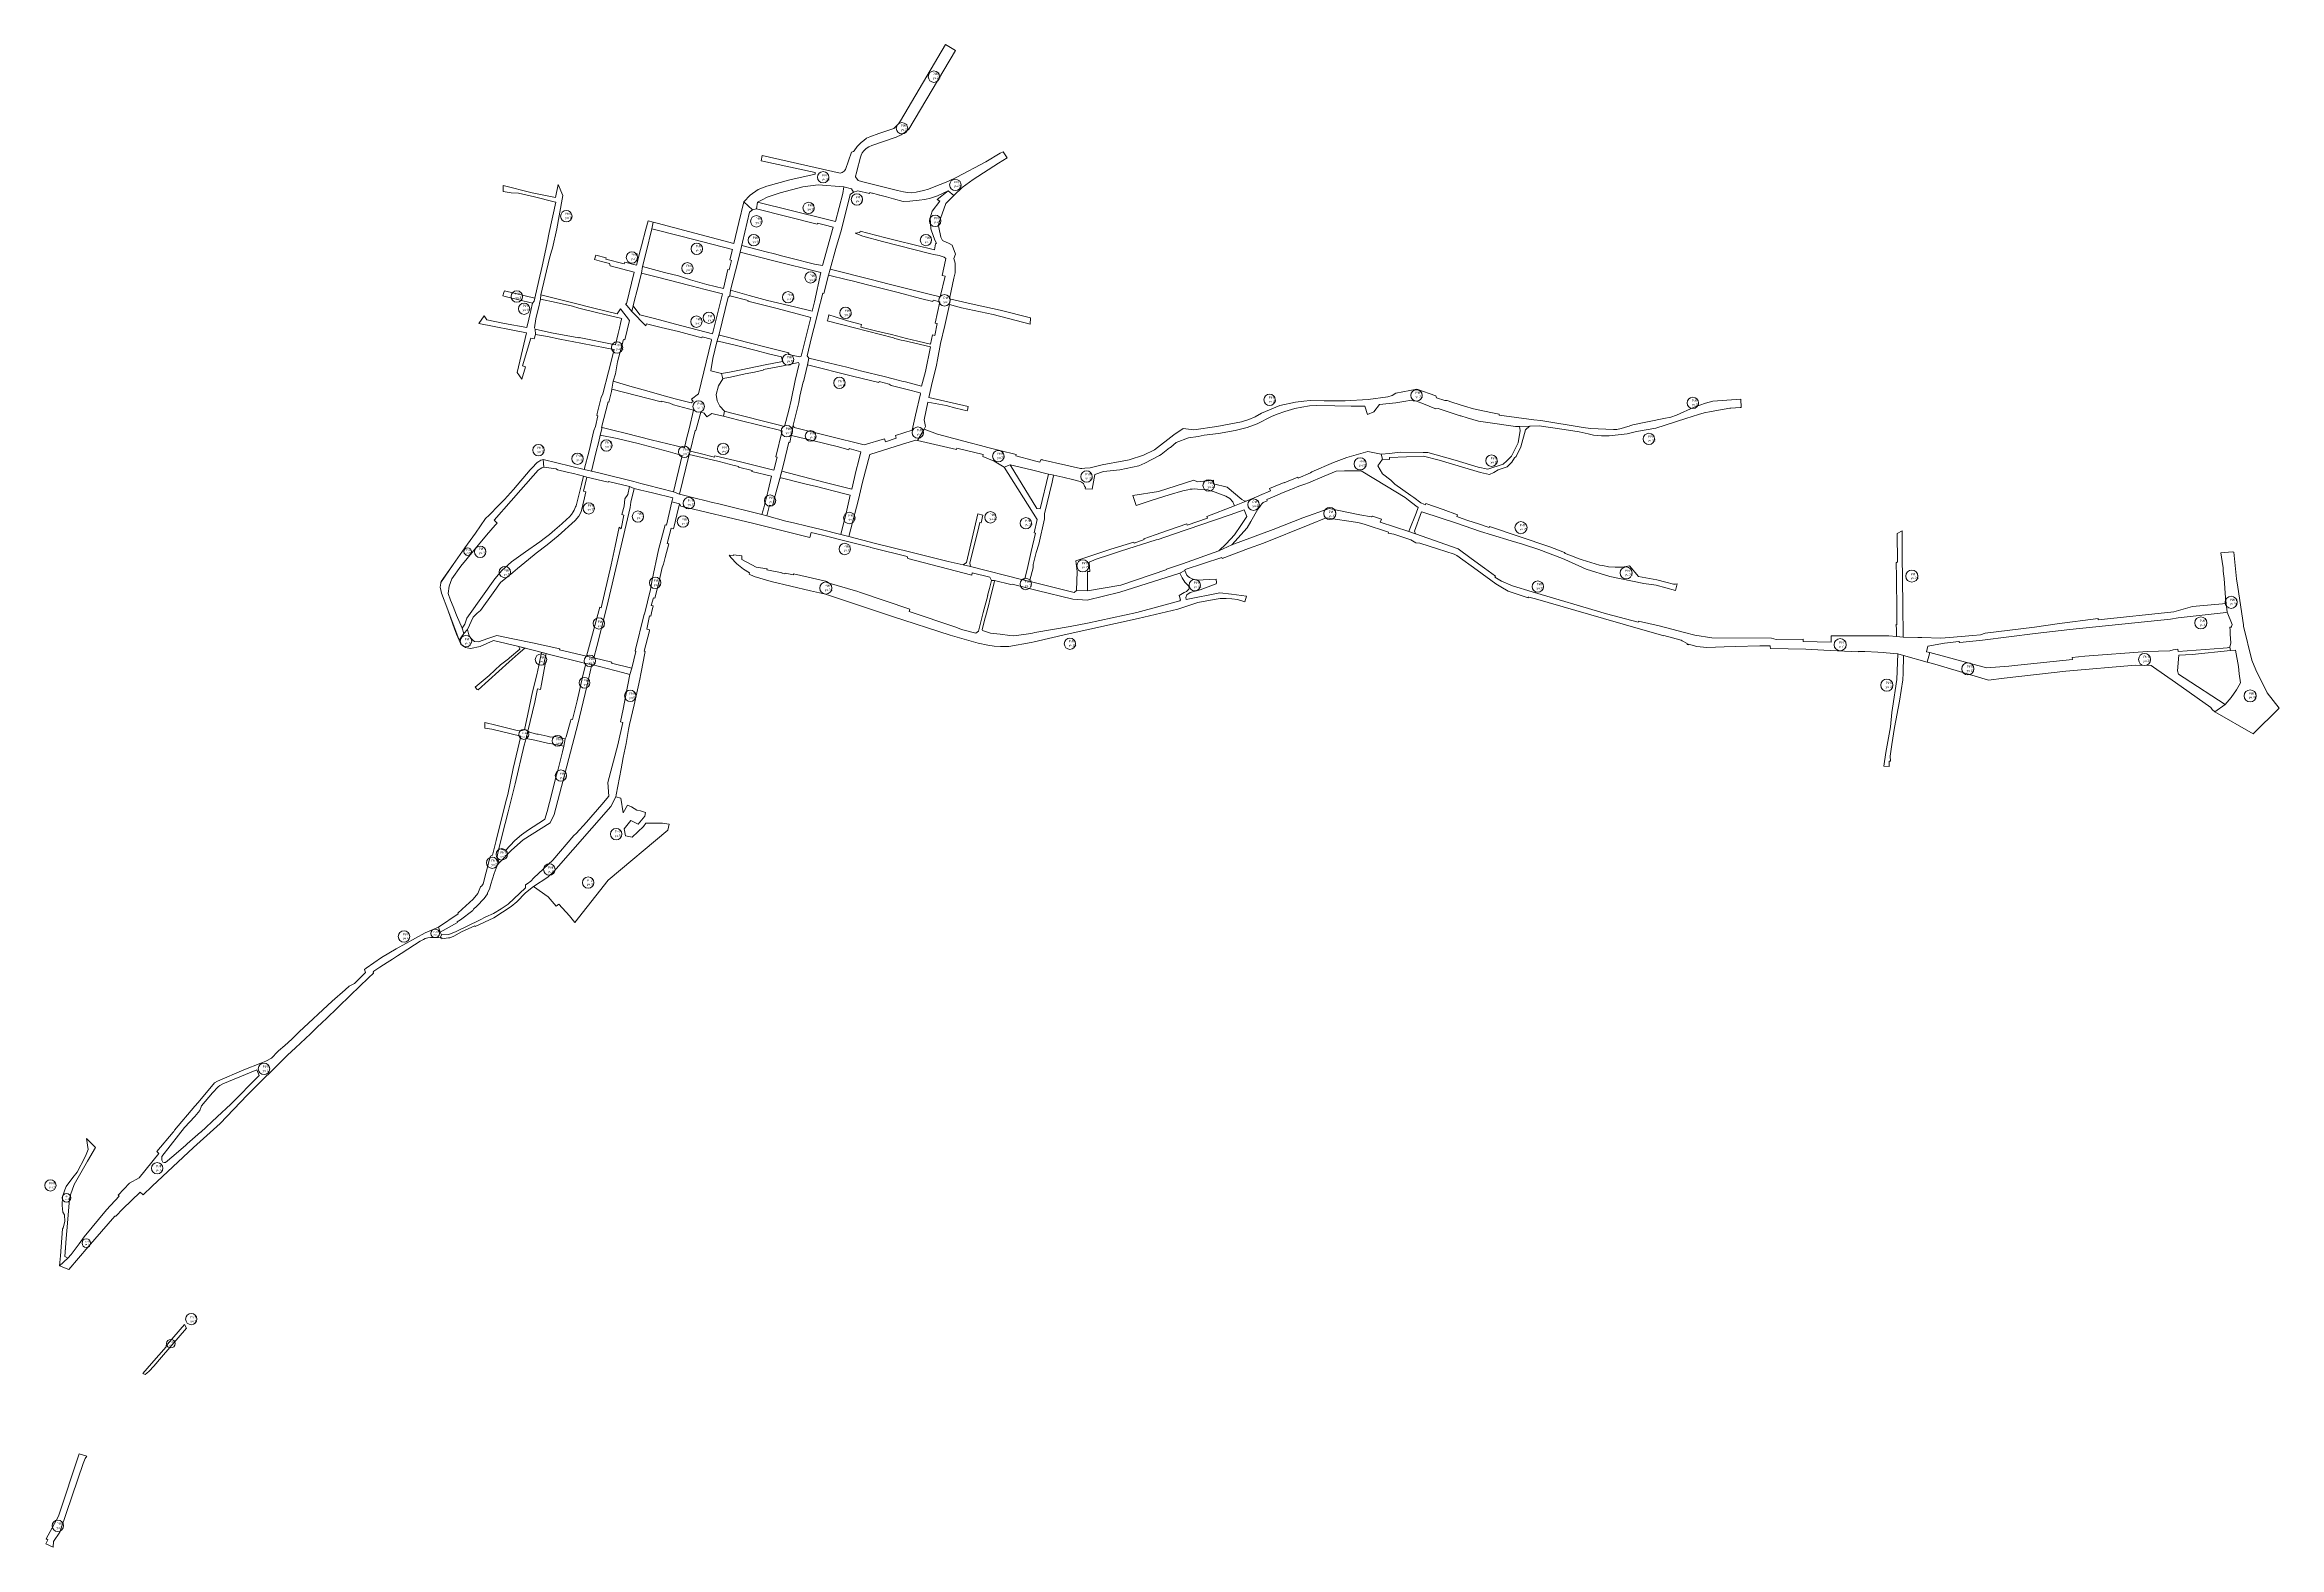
# Model space of a CAD drawing. Extents: x 1393021 to 1399299, y 356820 to 361044.
import ezdxf

# ---------------------------------------------------------------- set-up
doc = ezdxf.new("R2010")
doc.units = 0
doc.header["$MEASUREMENT"] = 0
doc.layers.add('РИП', color=42, linetype='Continuous')
doc.styles.get("Standard").update_dxf_attribs({"font": 'simplex.shx'})

msp = doc.modelspace()

# ---------------------------------------------------------------- linework, layer by layer
at = {"layer": 'РИП', "lineweight": 20}
for points in [[(1395724.8, 360726.3), (1395713.8, 360743.2), (1395705.3, 360739.2), (1395665, 360714.7), (1395583.8, 360671.5), (1395558.4, 360659.6), (1395536.9, 360650.9), (1395520.3, 360644.3), (1395503.7, 360638.4), (1395490.2, 360634.4), (1395469.8, 360630), (1395457, 360627.9), (1395444.8, 360628.9), (1395434.2, 360630.6), (1395416.7, 360634.5), (1395402.3, 360637.7), (1395383.4, 360642.6), (1395316.3, 360660), (1395307, 360662.8), (1395298.9, 360672.8), (1395299.4, 360674.6), (1395301.5, 360683.5), (1395302.8, 360688.9), (1395313.2, 360728.1), (1395315, 360733.1), (1395318.1, 360739.9), (1395322.2, 360745.4), (1395329.4, 360752.5), (1395336.4, 360756.7), (1395345.3, 360760.7), (1395412.9, 360784), (1395427.1, 360791), (1395439, 360798.3), (1395448.5, 360807.1), (1395579.7, 361028.1), (1395552, 361044.2), (1395425.5, 360830), (1395419.6, 360821.8), (1395407.2, 360808.8), (1395364.7, 360794.2), (1395339.8, 360785.2), (1395329.9, 360780.9), (1395322.9, 360775.1), (1395315.1, 360769.1), (1395303.8, 360758), (1395295.1, 360745.5), (1395293.3, 360744.1), (1395287.5, 360742.4), (1395270.9, 360693.7), (1395266.8, 360688.5), (1395261.9, 360684.7), (1395255.7, 360682.8), (1395037.3, 360732.6), (1395033.9, 360717.2), (1395185.3, 360685), (1395185.5, 360680), (1395114.4, 360664.4), (1395049.9, 360646.5), (1395025.3, 360637.5), (1395003.3, 360621.1), (1394984.9, 360602.1), (1395010.1, 360580), (1395020.7, 360582.4), (1395024.2, 360601.6), (1395036.6, 360608.3), (1395051.1, 360615.2), (1395087.6, 360627.6), (1395151.1, 360644.8), (1395193.9, 360650.5), (1395266.5, 360644.4), (1395287.8, 360638.6), (1395293.1, 360630), (1395305.6, 360632.9), (1395338.7, 360625.7), (1395339.5, 360628.4), (1395345.2, 360626.8), (1395347.2, 360626.3), (1395361.3, 360623.4), (1395366.7, 360620.8), (1395367, 360621.4), (1395386, 360616), (1395405.4, 360611), (1395433.1, 360603.3), (1395451.7, 360604.1), (1395477.6, 360606.8), (1395494.1, 360609.2), (1395509.8, 360612.4), (1395529, 360619.2), (1395559.4, 360632.9), (1395575.4, 360620.4), (1395598.3, 360643.1), (1395629.4, 360664.8), (1395700.7, 360710.9), (1395724.8, 360726.3)], [(1394399.7, 360229.8), (1394399.1, 360244), (1394396.8, 360248.1), (1394400.8, 360273.2), (1394408.4, 360304.7), (1394410, 360311.3), (1394411, 360316.5), (1394413.8, 360329.2), (1394415.5, 360341.2), (1394439.5, 360444.1), (1394445.4, 360463.6), (1394448, 360472.4), (1394459.7, 360526.2), (1394475, 360610.3), (1394477.2, 360620.1), (1394463.8, 360651.4), (1394456.2, 360614.4), (1394390.8, 360627.9), (1394309.6, 360648.5), (1394309.6, 360631.7), (1394331.7, 360627.7), (1394351.9, 360626.5), (1394397, 360616.1), (1394452.1, 360602.4), (1394457.2, 360601.1), (1394438.8, 360515.8), (1394433.1, 360487.6), (1394429.2, 360469.3), (1394418.5, 360421.9), (1394409.4, 360380.8), (1394398.4, 360331.8), (1394396.4, 360322.7), (1394392.1, 360318), (1394387.2, 360297.4), (1394381.5, 360273), (1394375.6, 360249.1), (1394313.1, 360260.8), (1394263.2, 360270.8), (1394255.4, 360281.8), (1394241.3, 360260.4), (1394374.9, 360234.5), (1394348.4, 360122.9), (1394361.3, 360104.3), (1394372, 360138.2), (1394363.8, 360141.1), (1394387.2, 360219.3), (1394395.9, 360216.9), (1394399.7, 360229.8)], [(1394804.4, 359780.3), (1394831.9, 359891.7), (1394834.4, 359901.9), (1394848.9, 359960), (1394850.6, 359959.7), (1394864.7, 360010.7), (1394873.5, 360008.4), (1394881, 359997.8), (1394895.5, 360007.8), (1394906.9, 360005), (1394927.8, 359999.9), (1394931.5, 360013.8), (1394918, 360027.7), (1394910, 360043), (1394907.8, 360060.9), (1394913.8, 360084.9), (1394926, 360105.3), (1394922.8, 360120.2), (1394893, 360127.1), (1394898.4, 360161.7), (1394909.8, 360208.6), (1394915.9, 360230.7), (1394941.3, 360334.7), (1394946.3, 360337.8), (1394948.3, 360354.3), (1394969.5, 360437.2), (1394975.2, 360460.9), (1395001.5, 360573.5), (1395010.1, 360580), (1394984.9, 360602.1), (1394971.4, 360544.6), (1394957, 360485.3), (1394741.6, 360542.1), (1394730.4, 360545.1), (1394727.2, 360526.2), (1394812.5, 360504.9), (1394953.1, 360468.1), (1394945.6, 360438.9), (1394950.3, 360437.7), (1394943.9, 360411.4), (1394940.7, 360412.2), (1394928.2, 360358.6), (1394881.6, 360370.4), (1394835.9, 360383.5), (1394801.5, 360394), (1394762.7, 360404), (1394700.6, 360420.4), (1394697.9, 360402.3), (1394742.4, 360391), (1394833.7, 360367.1), (1394862.5, 360359.5), (1394868.9, 360357.8), (1394925.5, 360343.8), (1394897.2, 360231.3), (1394793.6, 360258.6), (1394734.3, 360274.4), (1394693.5, 360284.5), (1394674.2, 360310.2), (1394671, 360294.5), (1394709.8, 360253.4), (1394711.7, 360259.1), (1394752.7, 360249.5), (1394801.4, 360238.2), (1394867.4, 360220.1), (1394868.2, 360223.1), (1394893.4, 360216.4), (1394894.8, 360213.7), (1394857.6, 360062.7), (1394838.8, 360048), (1394843.4, 360041.5), (1394837.1, 360037.8), (1394792.2, 360048.5), (1394748.1, 360061), (1394712.6, 360071), (1394671.8, 360082), (1394618.6, 360098.3), (1394614.4, 360076.1), (1394752.7, 360040.4), (1394753.2, 360042.5), (1394777.7, 360036.4), (1394788, 360031.3), (1394829.9, 360020.2), (1394844.2, 360016.4), (1394831.6, 359964.6), (1394824.7, 359936.5), (1394818.3, 359911), (1394794.9, 359916.7), (1394725.2, 359933.8), (1394655.6, 359951.4), (1394616.9, 359960.9), (1394587.6, 359968), (1394582, 359946.6), (1394629.2, 359937.1), (1394688.7, 359923.1), (1394772.9, 359900.8), (1394812.3, 359889.8), (1394787.3, 359787.6), (1394804.4, 359780.3), (1394804.4, 359780.3)], [(1395050.2, 359719.5), (1395057, 359750), (1395066.3, 359747.5), (1395073.1, 359776.5), (1395086.3, 359824.7), (1395097, 359863.9), (1395112, 359926.4), (1395114.9, 359925.7), (1395124.4, 359974.4), (1395140.2, 360038.1), (1395142.4, 360056.3), (1395152, 360096.4), (1395153.4, 360096), (1395164.3, 360144.2), (1395167.7, 360162.7), (1395163.2, 360169.7), (1395175.6, 360221), (1395181.7, 360246.8), (1395189.3, 360275.7), (1395193.3, 360291.4), (1395206.9, 360345.4), (1395210.5, 360344.7), (1395222.9, 360396.3), (1395228, 360413.5), (1395244, 360471), (1395259.8, 360524.7), (1395283.9, 360623.4), (1395293.1, 360630), (1395287.8, 360638.6), (1395266.5, 360644.4), (1395263.3, 360625.7), (1395242.6, 360547.4), (1395216.9, 360553.7), (1395024.2, 360601.6), (1395020.7, 360582.4), (1395191.5, 360539.4), (1395192.4, 360542.6), (1395210.8, 360537.8), (1395236.6, 360531.1), (1395206.5, 360423.1), (1395184, 360427.4), (1395117.3, 360444.2), (1395095.3, 360449.7), (1395071.3, 360455.8), (1395048.5, 360462), (1395026.9, 360467.9), (1394979.6, 360479.4), (1394975.2, 360460.9), (1395066.2, 360437.5), (1395202.1, 360403.6), (1395184, 360321.1), (1395177.1, 360295.2), (1395128.1, 360306.9), (1395051.7, 360325.3), (1395000.6, 360339.4), (1394948.3, 360354.3), (1394946.3, 360337.8), (1394997.5, 360325.2), (1394997, 360323.2), (1395027, 360315.4), (1395075.3, 360303.3), (1395121.3, 360291.4), (1395138.8, 360286.7), (1395173.9, 360277.5), (1395163.5, 360236.4), (1395146.5, 360168.5), (1395142.3, 360166.3), (1395110.8, 360173.7), (1395111.8, 360178.3), (1395059.6, 360190.9), (1394992.8, 360208.2), (1394939.5, 360222), (1394916.9, 360227.5), (1394915.9, 360230.7), (1394909.8, 360208.6), (1394913.7, 360210.6), (1394964.3, 360198.6), (1395020.2, 360184.1), (1395054.4, 360175.4), (1395091.1, 360166.8), (1395093.6, 360153.6), (1395045.7, 360143.8), (1394977.4, 360130.1), (1394945.4, 360123.7), (1394922.8, 360120.2), (1394926, 360105.3), (1394932.2, 360106.5), (1394947.7, 360109.9), (1394989.5, 360118.9), (1395015.7, 360123.5), (1395040, 360128.8), (1395040.6, 360131.1), (1395090.9, 360140.1), (1395138.5, 360150.7), (1395139.7, 360149.1), (1395140.6, 360146.8), (1395129.5, 360099.9), (1395118.2, 360045.1), (1395111.5, 360017.1), (1395100, 359970.7), (1395074.7, 359977), (1394952.1, 360007.9), (1394931.5, 360013.8), (1394927.8, 359999.9), (1394971.3, 359988.9), (1395093.5, 359958.5), (1395075.5, 359885.2), (1395078.6, 359884.4), (1395069.6, 359847.9), (1394975.9, 359871.9), (1394903.6, 359888.7), (1394902.7, 359884.9), (1394859, 359895.8), (1394834.4, 359901.9), (1394831.9, 359891.7), (1394880.6, 359881), (1394916.1, 359872.6), (1394957.8, 359861.4), (1394970.9, 359858.3), (1394970.5, 359856.7), (1395008.4, 359847.1), (1395007.8, 359844.7), (1395063, 359831.2), (1395053.5, 359790.5), (1395041.1, 359742.3), (1395035.8, 359723.1), (1395050.2, 359719.5)], [(1395280.1, 359661.4), (1395291.7, 359705.2), (1395307.1, 359765.5), (1395319.2, 359814.6), (1395339.5, 359892.6), (1395431.5, 359921), (1395468.9, 359932.5), (1395473.7, 359931.5), (1395491.9, 359963), (1395495.6, 359970.4), (1395492.1, 359989.3), (1395502.4, 360039), (1395553.5, 360029.5), (1395581.1, 360022.6), (1395613, 360015.1), (1395613.5, 360017.1), (1395615.3, 360026.9), (1395505.1, 360052.6), (1395512.7, 360086.5), (1395526.4, 360143.2), (1395529.4, 360158.7), (1395538.2, 360203.9), (1395550.2, 360254.9), (1395563.6, 360313.4), (1395597.1, 360304.7), (1395686, 360285.3), (1395790, 360258.7), (1395791.1, 360275.9), (1395705.9, 360297.6), (1395632.2, 360314.2), (1395611.4, 360318.7), (1395562.9, 360329.8), (1395567.8, 360352.5), (1395575.6, 360388.1), (1395578.6, 360402.8), (1395579.4, 360429.9), (1395575.7, 360442.9), (1395580, 360454.9), (1395571.1, 360480.8), (1395561.9, 360485.1), (1395543.9, 360493.7), (1395538.7, 360502.9), (1395533.3, 360530.1), (1395532.7, 360535.6), (1395533.6, 360542), (1395552.5, 360597.6), (1395575.4, 360620.4), (1395559.4, 360632.9), (1395528.5, 360609.4), (1395535.6, 360604.4), (1395514.6, 360576.5), (1395508.5, 360557.7), (1395510.6, 360526.2), (1395511.5, 360523.7), (1395522.2, 360494.4), (1395527, 360486.4), (1395523.9, 360484.6), (1395521.3, 360467.6), (1395414, 360494), (1395384.6, 360501.4), (1395355.3, 360508.5), (1395311.8, 360520), (1395311, 360516.5), (1395297.8, 360514.2), (1395319.5, 360506.3), (1395375.3, 360491.2), (1395511, 360456.1), (1395519.4, 360454.8), (1395533.9, 360451.3), (1395548.5, 360446.7), (1395552.6, 360442.8), (1395552.3, 360438), (1395542.1, 360395.3), (1395551.2, 360393), (1395537.3, 360335.7), (1395537.3, 360335.7), (1395509.6, 360342.1), (1395393.2, 360370.7), (1395342.8, 360383.9), (1395228, 360413.5), (1395222.9, 360396.3), (1395276.9, 360383.3), (1395290, 360380.4), (1395336.1, 360368), (1395419.1, 360347.4), (1395482, 360331), (1395516.5, 360322.4), (1395517.3, 360325.8), (1395535.9, 360321.2), (1395523.1, 360261.6), (1395528.9, 360260.3), (1395521.7, 360227), (1395515.6, 360228.4), (1395509.6, 360202), (1395474.1, 360210.5), (1395442.7, 360218.6), (1395400.4, 360229.5), (1395359.4, 360239.1), (1395313.9, 360250.3), (1395316, 360258), (1395277, 360268.3), (1395239.4, 360279.8), (1395227.3, 360283.5), (1395224.1, 360284.3), (1395220.9, 360271.5), (1395219.9, 360267.7), (1395259.3, 360257.2), (1395405.8, 360219.9), (1395410, 360217.9), (1395427.6, 360213.9), (1395433.7, 360212.8), (1395509.5, 360195.1), (1395495.7, 360125.6), (1395484.9, 360084.5), (1395439.5, 360096.3), (1395433.4, 360097.7), (1395404.9, 360104.6), (1395379.2, 360111.1), (1395317.2, 360126.7), (1395274.7, 360137.2), (1395226.6, 360148.9), (1395167.7, 360162.7), (1395164.3, 360144.2), (1395291, 360112), (1395365, 360094.6), (1395365.7, 360097), (1395393.5, 360090.2), (1395399.2, 360086.2), (1395444.3, 360074.8), (1395480.3, 360065.5), (1395482.1, 360062.5), (1395467.2, 360002.4), (1395458.4, 359960.7), (1395411.2, 359945.8), (1395413.7, 359937.9), (1395383.1, 359927.9), (1395380.4, 359936.3), (1395323.6, 359919), (1395126.9, 359967.9), (1395124.4, 359974.4), (1395118.9, 359946), (1395178.7, 359931.8), (1395251, 359913.6), (1395280.2, 359905.5), (1395281, 359908.6), (1395314.1, 359900.1), (1395307.2, 359872.7), (1395301.2, 359848.1), (1395288.6, 359794.9), (1395210, 359814.4), (1395092, 359845.6), (1395086.3, 359824.7), (1395090.7, 359826.7), (1395101.6, 359823.9), (1395134.7, 359815.5), (1395164.2, 359808.1), (1395185.6, 359802.7), (1395265.2, 359782.5), (1395284, 359777.5), (1395274.8, 359735.4), (1395257.6, 359667.4), (1395280.1, 359661.4)], [(1394671, 360294.5), (1394674.2, 360310.2), (1394677.4, 360322.2), (1394685.5, 360354.1), (1394697.9, 360402.3), (1394700.6, 360420.4), (1394710.9, 360460.6), (1394727.2, 360526.2), (1394730.4, 360545.1), (1394716.2, 360548.8), (1394710.1, 360525.1), (1394698.1, 360478.6), (1394695.4, 360468.3), (1394684.1, 360424.3), (1394650.7, 360433.1), (1394649.5, 360428.1), (1394597.6, 360441.1), (1394598.3, 360445), (1394569.3, 360452.4), (1394565.6, 360440.5), (1394585.8, 360434.9), (1394607.7, 360428.9), (1394609.7, 360422.6), (1394677.1, 360404.3), (1394655.6, 360315.8), (1394653.3, 360315.8), (1394671, 360294.5)], [(1394308.2, 360338.2), (1394314.5, 360336.3), (1394392.1, 360318), (1394396.4, 360322.7), (1394398.4, 360331.8), (1394313.2, 360352.6), (1394311.3, 360347.1), (1394308.2, 360338.2)], [(1394557.3, 359845.3), (1394570, 359897.2), (1394578.1, 359928.3), (1394582, 359946.6), (1394587.6, 359968), (1394585.9, 359968.4), (1394604, 360040), (1394605.8, 360039.5), (1394613.2, 360068.8), (1394614.4, 360076.1), (1394618.6, 360098.3), (1394624.8, 360119.1), (1394630.6, 360152.3), (1394647.1, 360215.6), (1394650.8, 360214.3), (1394664.1, 360268.5), (1394638.8, 360301.9), (1394629.3, 360287.6), (1394563.6, 360303.9), (1394508.3, 360317.6), (1394415.5, 360341.2), (1394413.8, 360329.2), (1394458.5, 360319.4), (1394504.4, 360308.8), (1394521.8, 360303.3), (1394571.4, 360291), (1394595.2, 360285.4), (1394623.3, 360278.9), (1394642.4, 360274.5), (1394641.8, 360272.2), (1394639.3, 360260.7), (1394636.1, 360247.5), (1394632.6, 360232.2), (1394624.6, 360200.7), (1394522.4, 360221), (1394522.1, 360219.7), (1394445.1, 360234.2), (1394399.1, 360244), (1394399.7, 360229.8), (1394433.4, 360223.5), (1394468.6, 360216.7), (1394527.7, 360205.2), (1394565.7, 360197.8), (1394586.4, 360193.4), (1394596.2, 360191.9), (1394621.1, 360187.2), (1394604.9, 360124.5), (1394589.2, 360062.5), (1394584.5, 360052.7), (1394573.5, 360007.1), (1394572.2, 360001.8), (1394575.5, 360001), (1394568.5, 359970.9), (1394563.9, 359959.2), (1394551.2, 359902.6), (1394536.7, 359850.2), (1394557.3, 359845.3)], [(1397787.1, 360024.3), (1397786, 360047.5), (1397707.9, 360042.5), (1397687, 360036.9), (1397655.5, 360025), (1397605.5, 360003.1), (1397589.5, 359997.4), (1397570.1, 359993.5), (1397483, 359975.9), (1397474.8, 359972.7), (1397472.9, 359971.4), (1397468.8, 359971), (1397450, 359964.9), (1397438.1, 359962.7), (1397428.3, 359962.1), (1397364.2, 359965.4), (1397343.6, 359967.8), (1397224.8, 359988), (1397204.6, 359989.7), (1397107.3, 360002.7), (1397107.6, 360005.8), (1397084, 360010.2), (1397035.5, 360020.5), (1397010.2, 360027.6), (1396994.9, 360032.6), (1396974.4, 360039.2), (1396961.6, 360043.7), (1396955.1, 360043.8), (1396931.7, 360051.7), (1396929.2, 360057.3), (1396876.5, 360076.2), (1396817.2, 360064.4), (1396806.4, 360057.6), (1396795, 360054.2), (1396739.2, 360047.1), (1396674.6, 360043.1), (1396616, 360043.4), (1396576.2, 360043.6), (1396558.3, 360042.4), (1396534.9, 360039.4), (1396491.2, 360029.5), (1396440, 360007.9), (1396422.3, 359998.2), (1396403.9, 359990.2), (1396383.6, 359983.6), (1396314.4, 359970.6), (1396250, 359961.8), (1396219.7, 359965.4), (1396193.6, 359947.8), (1396139, 359905.1), (1396108.3, 359890.3), (1396067.5, 359877.4), (1396058.9, 359875.1), (1396052.9, 359874), (1395991.9, 359862.7), (1395958, 359854.6), (1395943.5, 359853.6), (1395935.1, 359853.1), (1395930.9, 359852.8), (1395889.6, 359862.3), (1395823.9, 359877.4), (1395822.8, 359877.7), (1395819.4, 359877.6), (1395817.3, 359870.2), (1395802.1, 359874.5), (1395798.8, 359875.4), (1395749.8, 359888.6), (1395750.8, 359892.2), (1395704.3, 359903.2), (1395671, 359911.6), (1395649.9, 359917.4), (1395621.5, 359924.7), (1395529.6, 359949.1), (1395491.9, 359963), (1395473.7, 359931.5), (1395583, 359905.8), (1395584, 359909.5), (1395657.8, 359891.8), (1395656.4, 359886.2), (1395688.7, 359873.7), (1395717.1, 359856.2), (1395733.2, 359863.5), (1395793.5, 359848.9), (1395841.5, 359837.2), (1395856.2, 359834.1), (1395881.7, 359828.2), (1395912.7, 359821), (1395929.9, 359816.5), (1395934.4, 359814.1), (1395939.4, 359810.4), (1395942.8, 359803.6), (1395944.9, 359799.5), (1395944.5, 359795.8), (1395963.5, 359795.1), (1395971, 359836.2), (1395995.6, 359844.6), (1396041.8, 359848.7), (1396094.9, 359860.1), (1396112.3, 359867.4), (1396152.8, 359888.9), (1396157.5, 359891.8), (1396181.3, 359910.5), (1396183.7, 359912.3), (1396184.5, 359912.8), (1396199.5, 359926.2), (1396235, 359939.2), (1396261.9, 359942.3), (1396278.4, 359946.7), (1396318.4, 359951.5), (1396366.1, 359959.2), (1396399, 359967.9), (1396427.4, 359978.5), (1396467.6, 359999.4), (1396483.7, 360005.6), (1396505.5, 360013.1), (1396533.2, 360021.4), (1396552.8, 360025.5), (1396574.5, 360028.7), (1396595.2, 360029.6), (1396645.4, 360028.6), (1396691.8, 360028.2), (1396729.6, 360028.1), (1396737, 360004.2), (1396755, 360012.1), (1396771, 360032.3), (1396798.6, 360035.2), (1396817.1, 360037.5), (1396834.3, 360040.5), (1396844.7, 360042.2), (1396855.3, 360043.6), (1396875.5, 360041.9), (1396894.9, 360034.2), (1396926.7, 360021.6), (1396927.9, 360021.1), (1396929.7, 360020.3), (1396936.4, 360021.9), (1396997.5, 360000.6), (1396999.5, 360000.5), (1397017.3, 359995.1), (1397049.5, 359985.7), (1397081.7, 359981), (1397152.9, 359970.7), (1397164.1, 359971), (1397194.8, 359971.7), (1397219.3, 359973.2), (1397289.7, 359962.7), (1397331.8, 359955.9), (1397357.4, 359950.2), (1397372.3, 359946.9), (1397394.7, 359944.8), (1397416.3, 359944.8), (1397466.8, 359950.4), (1397493.5, 359956.8), (1397547.2, 359966.2), (1397631.6, 359993.6), (1397667.8, 360005), (1397683, 360009.4), (1397703.3, 360013.4), (1397755.7, 360022.4), (1397758.6, 360022.5), (1397784.8, 360024.1), (1397787.1, 360024.3)], [(1396779.6, 359878.7), (1396799.7, 359877.9), (1396799.5, 359883.6), (1396894.5, 359887.6), (1396939, 359876.2), (1397054.6, 359841.1), (1397080.4, 359836), (1397092.1, 359841.7), (1397104.3, 359849.2), (1397130, 359857.2), (1397142.8, 359870.7), (1397150, 359883.1), (1397155.1, 359886.9), (1397168.1, 359914.1), (1397181.3, 359961.6), (1397192.7, 359971.9), (1397164.1, 359971), (1397166.7, 359959.7), (1397160.8, 359925.4), (1397154.4, 359912.1), (1397141.9, 359887.7), (1397129.1, 359874.4), (1397118.4, 359865.4), (1397075.8, 359850.9), (1397048.8, 359856.2), (1396983.5, 359876.5), (1396906.6, 359897.9), (1396894, 359898.1), (1396829.7, 359898.9), (1396799.2, 359894.9), (1396776.3, 359893.5), (1396779.6, 359878.7)], [(1394199.1, 359388.7), (1394193.6, 359403.7), (1394178.5, 359440.7), (1394168.5, 359464.5), (1394161, 359482.7), (1394154.6, 359501.3), (1394157.2, 359521.6), (1394165.4, 359543.1), (1394190, 359578.2), (1394226.1, 359621.1), (1394262.1, 359665.6), (1394287, 359693.5), (1394292.1, 359699.2), (1394284.2, 359707.6), (1394331.5, 359761.6), (1394358.6, 359792.6), (1394408, 359848.1), (1394412.8, 359851.6), (1394418.1, 359854.4), (1394423.7, 359856.6), (1394421.5, 359877.8), (1394415.5, 359876.1), (1394409.1, 359872.8), (1394404.7, 359869.5), (1394389.6, 359853.9), (1394385.3, 359849.2), (1394338.4, 359793.9), (1394312.6, 359765.7), (1394297.5, 359749.8), (1394269.9, 359721.2), (1394259.7, 359712.4), (1394231.5, 359671.2), (1394201.5, 359629.6), (1394169.1, 359583.4), (1394135.1, 359535), (1394133.7, 359530.2), (1394132.5, 359518.9), (1394134.7, 359507), (1394135.8, 359502.4), (1394153.8, 359455.4), (1394161.4, 359434.2), (1394172.9, 359402.3), (1394178.5, 359387.4), (1394185.6, 359370.3), (1394199.1, 359388.7)], [(1394199.1, 359388.7), (1394193.6, 359403.7), (1394178.5, 359440.7), (1394168.5, 359464.5), (1394161, 359482.7), (1394154.6, 359501.3), (1394157.2, 359521.6), (1394165.4, 359543.1), (1394190, 359578.2), (1394226.1, 359621.1), (1394262.1, 359665.6), (1394287, 359693.5), (1394292.1, 359699.2), (1394284.2, 359707.6), (1394331.5, 359761.6), (1394358.6, 359792.6), (1394408, 359848.1), (1394412.8, 359851.6), (1394418.1, 359854.4), (1394423.7, 359856.6), (1394421.5, 359877.8), (1394415.5, 359876.1), (1394409.1, 359872.8), (1394404.7, 359869.5), (1394389.6, 359853.9), (1394385.3, 359849.2), (1394338.4, 359793.9), (1394312.6, 359765.7), (1394297.5, 359749.8), (1394269.9, 359721.2), (1394259.7, 359712.4), (1394231.5, 359671.2), (1394201.5, 359629.6), (1394169.1, 359583.4), (1394134.4, 359532.6), (1394133.7, 359530.2), (1394132.5, 359518.9), (1394134.7, 359507), (1394135.8, 359502.4), (1394153.8, 359455.4), (1394185.6, 359370.3), (1394199.1, 359388.7)], [(1398309.8, 359308.4), (1398317.1, 359335.4), (1398307.5, 359337.9), (1398311.9, 359353.1), (1398358.4, 359361.4), (1398399, 359366.2), (1398401.5, 359363.7), (1398465.2, 359369.9), (1398613, 359389), (1398710.3, 359400.6), (1398993.1, 359429.4), (1399015.2, 359433.1), (1399141.4, 359446.9), (1399152.7, 359448.7), (1399150, 359473.5), (1399054.9, 359464.7), (1399002.7, 359449.7), (1398790.6, 359427.7), (1398790.3, 359431), (1398674.9, 359416.2), (1398611.4, 359407.1), (1398472.5, 359390.4), (1398459.4, 359385.6), (1398437.7, 359383.6), (1398372.8, 359377.6), (1398348.2, 359375.5), (1398294.9, 359378), (1398283.5, 359378.2), (1398242.3, 359378.4), (1398223.6, 359380.3), (1398201.8, 359382.5), (1398161.7, 359382.5), (1398150.7, 359382.5), (1398122.8, 359382.1), (1398040, 359382.5), (1398039.8, 359364.6), (1397961.7, 359366.1), (1397961.7, 359372.7), (1397885.5, 359372.2), (1397872.9, 359375.9), (1397705.2, 359377), (1397657.3, 359384), (1397628, 359391.5), (1397557.2, 359410.3), (1397498.6, 359423.4), (1397497.8, 359420.6), (1397409, 359444.6), (1397200.2, 359505.8), (1397145.2, 359523), (1397114.1, 359535.8), (1397095.2, 359547.7), (1397097, 359550), (1397066.4, 359572.7), (1397028.8, 359599.5), (1396992.1, 359627.2), (1396872.5, 359668.9), (1396853.7, 359675.4), (1396773.5, 359702.4), (1396776.4, 359710.6), (1396751.4, 359718.8), (1396748.7, 359716.7), (1396715.6, 359723), (1396629.8, 359740.6), (1396555.6, 359714), (1396472.1, 359681.8), (1396356.2, 359638.1), (1396319.6, 359621.8), (1396217.8, 359584.6), (1396172.9, 359569.9), (1396173.3, 359568.8), (1396044.1, 359525), (1395950.7, 359509.3), (1395920, 359509.9), (1395913.1, 359504.7), (1395789.6, 359535.3), (1395769.3, 359539.7), (1395621.8, 359577.3), (1395601.7, 359581.7), (1395559, 359591.6), (1395507.4, 359604.6), (1395454.9, 359617.5), (1395354.9, 359642.4), (1395280.1, 359661.4), (1395257.6, 359667.4), (1395202.3, 359681.2), (1395163.3, 359690.7), (1395124.7, 359699.8), (1395102.9, 359705.2), (1395050.2, 359719.5), (1395035.8, 359723.1), (1394914.8, 359753.3), (1394897.7, 359757.5), (1394876.2, 359762.7), (1394852.5, 359768.3), (1394804.4, 359780.3), (1394787.3, 359787.6), (1394715, 359806.3), (1394696.2, 359810.7), (1394676.3, 359815.9), (1394581.5, 359839.3), (1394557.3, 359845.3), (1394536.7, 359850.2), (1394421.5, 359877.8), (1394423.7, 359856.6), (1394458.2, 359852.2), (1394461.6, 359849.1), (1394489.4, 359842.5), (1394506.5, 359838.4), (1394534.7, 359831.7), (1394544.7, 359828.6), (1394603.8, 359814.5), (1394604.8, 359816.7), (1394664.4, 359802), (1394677.3, 359796.4), (1394695.7, 359792.1), (1394712.5, 359788.2), (1394732.1, 359783.2), (1394785.5, 359770), (1394783.5, 359759.1), (1394804.9, 359753.8), (1394807.9, 359747.2), (1395013.1, 359698), (1395069.7, 359684.2), (1395170.9, 359659.2), (1395174.1, 359672.7), (1395202.5, 359665.9), (1395280.5, 359646.2), (1395340.1, 359631.7), (1395342.6, 359630.7), (1395390.8, 359618.6), (1395403.3, 359615.5), (1395444, 359605.4), (1395446.3, 359599.6), (1395625.5, 359552.9), (1395626.9, 359559.7), (1395676.8, 359547), (1395681.2, 359538.1), (1395689.9, 359538.4), (1395735.6, 359526.5), (1395739.3, 359527.5), (1395809.7, 359510), (1395909.2, 359485.2), (1395950, 359482.7), (1396042.1, 359504.9), (1396209.8, 359558.9), (1396224.1, 359566.3), (1396225.1, 359568.7), (1396327.9, 359602.6), (1396329.1, 359599.4), (1396376.1, 359617.6), (1396403.3, 359628.2), (1396445.5, 359643.3), (1396575.9, 359695.7), (1396621.1, 359714.1), (1396710.3, 359700.7), (1396728.2, 359696.3), (1396796.7, 359673.8), (1396796.2, 359672.5), (1396795.7, 359670.9), (1396811, 359668.5), (1396859.5, 359652.3), (1396873, 359643.5), (1396884.6, 359642.5), (1396933.9, 359626.8), (1396980.9, 359611.7), (1396988.5, 359608.2), (1397045.7, 359567.2), (1397097.9, 359528.8), (1397112, 359520.4), (1397132.8, 359508.2), (1397188.4, 359489.6), (1397188.9, 359491.5), (1397190.6, 359491.1), (1397209.9, 359486), (1397400.4, 359430.9), (1397462.1, 359413.2), (1397569.6, 359382.2), (1397570, 359383.2), (1397619, 359369.8), (1397621.7, 359368.3), (1397635.8, 359360.7), (1397635.4, 359358.4), (1397637, 359358.3), (1397638.8, 359357.5), (1397639.3, 359358.9), (1397663.1, 359352.9), (1397690.9, 359349.2), (1397739.1, 359351.9), (1397771.2, 359352.4), (1397840.1, 359353.9), (1397869.1, 359353.9), (1397869.1, 359352.6), (1397869.2, 359346.6), (1397969.2, 359344.6), (1398019.9, 359341.7), (1398116.1, 359337.7), (1398116.1, 359338.6), (1398134.6, 359338), (1398171.1, 359336.4), (1398186, 359335.7), (1398195, 359334.8), (1398227.2, 359331.6), (1398243.4, 359326.7), (1398309.8, 359308.4)], [(1395808.5, 359740.3), (1395818, 359739.1), (1395841.5, 359837.2), (1395856.2, 359834.1), (1395854.6, 359828.1), (1395851.2, 359814.1), (1395829.8, 359725.1), (1395830.4, 359711.4), (1395814.2, 359640.4), (1395806.8, 359616.3), (1395798.4, 359583.2), (1395798, 359573.9), (1395789.1, 359539.3), (1395789.6, 359535.3), (1395769.3, 359539.7), (1395774.8, 359542.7), (1395783.1, 359577.6), (1395792.9, 359619.7), (1395804.7, 359670.9), (1395800.8, 359671.8), (1395809.9, 359709), (1395717.1, 359856.2), (1395733.2, 359863.5), (1395808.5, 359740.3)], [(1397603.2, 359509.5), (1397607.5, 359528.4), (1397602.5, 359527.6), (1397596.7, 359527.8), (1397575.7, 359533.1), (1397550.1, 359539.5), (1397498.6, 359549.6), (1397473.1, 359578.9), (1397454.2, 359575.5), (1397432.8, 359575.2), (1397414.9, 359576.1), (1397398.2, 359580.2), (1397389.3, 359581.1), (1397340.2, 359596), (1397321.9, 359602.8), (1397316.2, 359605.1), (1397292.9, 359613.7), (1397290.9, 359616.7), (1397249.5, 359632.7), (1397080.6, 359689.9), (1397079.7, 359687.1), (1397049, 359697.3), (1397019.3, 359707.1), (1397003, 359712.4), (1396988.6, 359717.5), (1396990.4, 359722.6), (1396949.6, 359737.3), (1396901.1, 359754.7), (1396900.3, 359750.9), (1396895.5, 359752.8), (1396887.5, 359756), (1396867.7, 359771.3), (1396859.3, 359776.6), (1396814, 359809.1), (1396803.3, 359819.6), (1396779.2, 359837.8), (1396766.7, 359860.4), (1396779.6, 359878.7), (1396776.3, 359893.5), (1396738.6, 359900.7), (1396679.6, 359883.8), (1396642.3, 359869.4), (1396581.1, 359843.8), (1396577.7, 359840.5), (1396542.8, 359825.7), (1396541.9, 359828.2), (1396503.4, 359812.2), (1396502.9, 359813.4), (1396478, 359803.1), (1396462.2, 359796.4), (1396464.9, 359789.8), (1396434.3, 359776.6), (1396430.2, 359774.9), (1396397, 359760.9), (1396363.9, 359747.4), (1396286.1, 359717.8), (1396287.7, 359713.4), (1396231.3, 359693.7), (1396230.1, 359697.4), (1396178.4, 359679.9), (1396140.5, 359666.8), (1396109.3, 359655.2), (1396110, 359653.2), (1396081.5, 359643.1), (1396080.7, 359645.5), (1396016, 359625.7), (1395971.5, 359611.3), (1395918.5, 359593.1), (1395921.4, 359563), (1395920, 359509.9), (1395950.7, 359509.3), (1395950.4, 359563.1), (1395957.6, 359563.1), (1395955.5, 359589.9), (1395975.6, 359597.9), (1396012.9, 359610.5), (1396043.8, 359620.4), (1396143.4, 359651.9), (1396149, 359653), (1396189.4, 359666.9), (1396351.3, 359723), (1396391, 359736.8), (1396398.2, 359718.3), (1396381.9, 359692.7), (1396363.7, 359666.5), (1396340.8, 359641.5), (1396319.6, 359621.8), (1396356.2, 359638.1), (1396399.3, 359686.3), (1396410.1, 359703.4), (1396429.3, 359738.1), (1396433.6, 359744.5), (1396437.9, 359750), (1396440.3, 359753.1), (1396444.7, 359757.5), (1396455.8, 359761.8), (1396454.3, 359765.9), (1396470.6, 359772.6), (1396500.5, 359784.9), (1396522.2, 359793.8), (1396526.6, 359795.6), (1396544.9, 359803.1), (1396561.4, 359809), (1396572.1, 359812.8), (1396616.1, 359830.8), (1396649.5, 359845.1), (1396673.3, 359845.9), (1396719.7, 359846.2), (1396791.3, 359803), (1396843.5, 359770.9), (1396852.9, 359763.7), (1396873.5, 359747.8), (1396879.6, 359743.6), (1396873.8, 359726.8), (1396854.8, 359678.5), (1396853.7, 359675.4), (1396872.5, 359668.9), (1396869.6, 359676.2), (1396889.3, 359730.7), (1396893.1, 359729.8), (1396987.5, 359699.2), (1397054.9, 359676.1), (1397086.1, 359666.4), (1397140.9, 359649.5), (1397172.8, 359639.7), (1397175.9, 359639), (1397218.4, 359625.1), (1397285.2, 359599.6), (1397291.9, 359596.7), (1397352.2, 359569.7), (1397418.4, 359549.5), (1397513.4, 359529.2), (1397548.5, 359525.1), (1397603.2, 359509.5)], [(1394208.7, 359400.2), (1394225.3, 359434.5), (1394235.9, 359446.5), (1394245.7, 359453.5), (1394281, 359503.7), (1394301.3, 359532.2), (1394336.3, 359560.8), (1394349.6, 359571.6), (1394380.4, 359596.7), (1394402.2, 359614.5), (1394432.8, 359637.8), (1394463.8, 359663.8), (1394511.8, 359706.3), (1394522.2, 359718.7), (1394528, 359730.9), (1394537.8, 359770.8), (1394541.6, 359787.2), (1394534.8, 359788.9), (1394544.7, 359828.6), (1394534.7, 359831.7), (1394528.9, 359807.9), (1394514.2, 359747.6), (1394512.4, 359744.9), (1394508.4, 359735.7), (1394506.1, 359730.9), (1394501, 359723.4), (1394494.3, 359716), (1394488.1, 359710.2), (1394473.9, 359697.4), (1394454.5, 359680.2), (1394439.2, 359667.7), (1394428.6, 359658.5), (1394411.8, 359646.4), (1394372.1, 359618.4), (1394332.3, 359590.1), (1394305.7, 359566.3), (1394285.8, 359542.8), (1394211.9, 359438.4), (1394207.3, 359431.8), (1394201.5, 359415.6), (1394193.6, 359403.7), (1394199.1, 359388.7), (1394208.7, 359400.2)], [(1394564, 359320.3), (1394572.2, 359352.8), (1394600.2, 359463.8), (1394666.1, 359743), (1394668.3, 359758.6), (1394677.3, 359796.4), (1394664.4, 359802), (1394659.9, 359779.3), (1394651.4, 359767.2), (1394649.1, 359747), (1394642.4, 359723.1), (1394648.7, 359721.6), (1394641, 359682.8), (1394635, 359688.3), (1394623.5, 359634.5), (1394612.4, 359582), (1394584.3, 359461.3), (1394580.4, 359463.2), (1394543.5, 359325.3), (1394564, 359320.3)], [(1394564, 359320.3), (1394572.2, 359352.8), (1394600.2, 359463.8), (1394666.1, 359743), (1394668.3, 359758.6), (1394677.3, 359796.4), (1394664.4, 359802), (1394659.9, 359779.3), (1394651.4, 359767.2), (1394649.1, 359747), (1394642.4, 359723.1), (1394648.7, 359721.6), (1394641, 359682.8), (1394635, 359688.3), (1394623.5, 359634.5), (1394612.4, 359582), (1394584.3, 359461.3), (1394580.4, 359463.2), (1394543.5, 359325.3), (1394564, 359320.3)], [(1396396.7, 359760.7), (1396391.4, 359762.1), (1396384.2, 359765.2), (1396342.8, 359800.6), (1396305.1, 359809.7), (1396304.7, 359820.2), (1396260.2, 359815.5), (1396249.6, 359820.4), (1396150.6, 359788.3), (1396078.6, 359776.8), (1396087.4, 359749.2), (1396096, 359752), (1396124.4, 359761), (1396150.4, 359769.2), (1396180, 359778.5), (1396218.2, 359790.3), (1396232.8, 359793.2), (1396239.1, 359794.4), (1396245, 359795.1), (1396251.9, 359795.2), (1396259.6, 359794.4), (1396289.3, 359792.6), (1396309.5, 359786.3), (1396339.9, 359774.9), (1396351.1, 359768.1), (1396359, 359759), (1396363.9, 359747.4), (1396396.7, 359760.7)], [(1394132, 358533.8), (1394136.5, 358533.6), (1394137.1, 358530.9), (1394155.9, 358533.1), (1394159.4, 358533.5), (1394171.1, 358538.3), (1394191.8, 358550.3), (1394229.7, 358567.5), (1394230.6, 358565.5), (1394282.8, 358590), (1394332.1, 358621.7), (1394347.9, 358634.9), (1394371.8, 358659.6), (1394394, 358677.8), (1394434.5, 358704.4), (1394451.2, 358720), (1394611.4, 358903.1), (1394625.9, 358930.1), (1394626.8, 358935.2), (1394640.7, 359008.8), (1394646.7, 359040.5), (1394654.4, 359080.1), (1394661.5, 359119.4), (1394664.6, 359133), (1394677.3, 359188.4), (1394690.6, 359247.6), (1394694.1, 359265.3), (1394694.7, 359271.1), (1394696.8, 359280.1), (1394706.9, 359334), (1394708, 359338.5), (1394705.4, 359339.2), (1394720, 359396.2), (1394720.8, 359399.1), (1394712.5, 359401), (1394720.4, 359438.4), (1394723.9, 359437.6), (1394725.5, 359446.8), (1394730.3, 359467), (1394725.4, 359468.1), (1394731.2, 359489.2), (1394735.3, 359488.1), (1394746.2, 359532.7), (1394756.2, 359574.8), (1394759.5, 359583.9), (1394764.2, 359602.8), (1394774.3, 359641.5), (1394770.2, 359642.4), (1394781.1, 359685.2), (1394788.2, 359683.6), (1394789.8, 359690.6), (1394797.2, 359722.9), (1394804.9, 359753.8), (1394783.5, 359759.1), (1394767.9, 359693.9), (1394764.3, 359694.6), (1394745.6, 359624), (1394727.8, 359540.2), (1394723.4, 359513.1), (1394706.7, 359443.5), (1394705.4, 359443.8), (1394680.3, 359340.1), (1394682, 359338.5), (1394671.1, 359291.6), (1394664.8, 359274.1), (1394653.1, 359211.3), (1394646.5, 359176), (1394638.9, 359140.6), (1394645.4, 359139), (1394631.3, 359076.1), (1394603.5, 358970.3), (1394606.1, 358931.3), (1394586, 358908.4), (1394543.6, 358858.9), (1394514.5, 358826.8), (1394507.7, 358821.3), (1394448.6, 358751.5), (1394395.5, 358702.3), (1394387.4, 358692.7), (1394377.1, 358685.6), (1394371.6, 358682.6), (1394371.6, 358673.9), (1394322.9, 358628.4), (1394303.9, 358615.1), (1394282.2, 358601.7), (1394260.3, 358592.2), (1394243.1, 358583.5), (1394177.5, 358551.7), (1394156.9, 358543.3), (1394136, 358541.5), (1394132, 358533.8)], [(1395621.8, 359577.3), (1395620, 359586.4), (1395645.5, 359688.9), (1395648.4, 359700.7), (1395651.7, 359699.9), (1395657, 359722), (1395643.2, 359725.5), (1395620.1, 359629.2), (1395610.6, 359588.4), (1395601.7, 359581.7), (1395621.8, 359577.3)], [(1398242.3, 359378.4), (1398241.1, 359470.1), (1398239.3, 359608.2), (1398239.3, 359677.3), (1398225.1, 359670), (1398226.2, 359590.1), (1398222.7, 359587.6), (1398223.2, 359548.7), (1398224.3, 359449.3), (1398224.7, 359413.6), (1398221.7, 359413.6), (1398223, 359409.6), (1398223.8, 359402.8), (1398223.6, 359380.3), (1398242.3, 359378.4)], [(1395893.5, 359386.9), (1396093.2, 359430.8), (1396205, 359457.1), (1396252.2, 359473.3), (1396260.4, 359476.1), (1396296.1, 359482.9), (1396323.6, 359487.2), (1396340.4, 359487.6), (1396356.5, 359486.5), (1396372.1, 359484.7), (1396393, 359478.4), (1396397.2, 359493.5), (1396355.4, 359499.2), (1396322.2, 359503.4), (1396228.3, 359484.9), (1396226.9, 359490.6), (1396229.6, 359498.1), (1396239.5, 359504.1), (1396253.7, 359507.7), (1396267.8, 359511.5), (1396312.4, 359528.4), (1396313.7, 359531.7), (1396312.3, 359541.3), (1396256.9, 359539.2), (1396244.5, 359543.1), (1396237.4, 359546.4), (1396233.5, 359549.3), (1396229.8, 359553.4), (1396224.1, 359566.3), (1396209.8, 359558.9), (1396212.8, 359552.9), (1396217.2, 359545.5), (1396224.6, 359533), (1396234.8, 359522.8), (1396236.4, 359517.3), (1396235.8, 359513.8), (1396228.5, 359507.3), (1396222.5, 359504.4), (1396208.7, 359495.9), (1396211.8, 359483.5), (1396210.3, 359480.9), (1396089.2, 359447.6), (1395950.5, 359418.5), (1395902.2, 359408.5), (1395802.7, 359391.9), (1395796.1, 359390.2), (1395785.1, 359388.5), (1395744.3, 359382.6), (1395733.1, 359383.7), (1395705.5, 359386.8), (1395678.8, 359390.4), (1395655.6, 359397.2), (1395654.7, 359399.6), (1395662.8, 359430.5), (1395664.2, 359435.8), (1395673.3, 359470.8), (1395676.6, 359483.4), (1395690, 359535), (1395690.4, 359536.8), (1395681.2, 359538.1), (1395675.6, 359515.6), (1395670.2, 359495.6), (1395670.9, 359495.5), (1395658.1, 359447.7), (1395654.3, 359433.4), (1395644.3, 359395.9), (1395636.7, 359390.4), (1395597.2, 359399.9), (1395581.2, 359406.7), (1395450, 359450.7), (1395451.3, 359457.8), (1395310.3, 359505.1), (1395305.7, 359507), (1395218.6, 359532.2), (1395219.6, 359534.7), (1395125.3, 359556.3), (1395124.7, 359554), (1395101.2, 359558.8), (1395100.8, 359556.9), (1395092.4, 359558.8), (1395092.6, 359559.9), (1395050.1, 359568), (1395050.5, 359570.4), (1395020.2, 359575.5), (1394979.7, 359597), (1394979.5, 359607.5), (1394956.5, 359610.1), (1394956.2, 359607.9), (1394944.2, 359609.4), (1394948.8, 359602.5), (1394965.6, 359584.4), (1394984.3, 359569.9), (1395001, 359559.5), (1395000.7, 359555.8), (1395014.1, 359548.8), (1395061.9, 359534.7), (1395172.7, 359508.5), (1395214.5, 359499.9), (1395402.8, 359436.9), (1395565, 359384), (1395644.1, 359361.8), (1395671, 359355.9), (1395689, 359353.2), (1395706.6, 359352.1), (1395730.3, 359352.8), (1395792.9, 359363.7), (1395801, 359365.6), (1395893.5, 359386.9)], [(1399117.7, 359169.2), (1399225.7, 359107.2), (1399299.1, 359178.7), (1399265, 359222.4), (1399233.5, 359287), (1399222.2, 359313.8), (1399198.8, 359409.3), (1399198.1, 359413.5), (1399182.4, 359519), (1399179.2, 359543), (1399171.4, 359617.4), (1399167.3, 359618.3), (1399134.7, 359615.3), (1399140.1, 359579.1), (1399140.9, 359574.3), (1399141.8, 359565.5), (1399142.6, 359556.3), (1399143.4, 359549.8), (1399143.9, 359543.6), (1399148, 359489.7), (1399150, 359473.6), (1399152.7, 359448.7), (1399166.6, 359414.7), (1399164.6, 359408.7), (1399164.3, 359408.5), (1399164.4, 359407), (1399160.5, 359406.8), (1399160.6, 359398.5), (1399161.2, 359387.3), (1399163, 359362.7), (1399160.1, 359351), (1399161.7, 359341.1), (1399176, 359342.5), (1399184.1, 359296.1), (1399186.3, 359275.7), (1399189.9, 359250.4), (1399178.9, 359230.8), (1399163.6, 359209), (1399147.4, 359189.6), (1399117.7, 359169.2)], [(1394436.1, 359331.1), (1394541.6, 359304.2), (1394558.6, 359301.5), (1394644.7, 359279.7), (1394664.8, 359274.1), (1394671.1, 359291.6), (1394613.9, 359305.4), (1394614.8, 359308.5), (1394564, 359320.3), (1394543.5, 359325.3), (1394467.5, 359343.1), (1394468.1, 359345.6), (1394391.5, 359363.2), (1394336.2, 359374), (1394291.5, 359383.7), (1394265.8, 359375.3), (1394239.8, 359365.6), (1394228.7, 359366.2), (1394224.7, 359368.9), (1394218.9, 359374.6), (1394215.1, 359380.1), (1394211.5, 359389.2), (1394208.7, 359400.2), (1394199.1, 359388.7), (1394185.6, 359370.3), (1394190.6, 359358.6), (1394203.5, 359349.4), (1394217.2, 359346.8), (1394245, 359352), (1394281.8, 359369.4), (1394353.5, 359352.5), (1394429.9, 359332.4), (1394436.1, 359331.1)], [(1394436.1, 359331.1), (1394541.6, 359304.2), (1394558.6, 359301.5), (1394644.7, 359279.7), (1394664.8, 359274.1), (1394671.1, 359291.6), (1394613.9, 359305.4), (1394614.8, 359308.5), (1394564, 359320.3), (1394543.5, 359325.3), (1394467.5, 359343.1), (1394468.1, 359345.6), (1394391.5, 359363.2), (1394336.2, 359374), (1394291.5, 359383.7), (1394265.8, 359375.3), (1394239.8, 359365.6), (1394228.7, 359366.2), (1394224.7, 359368.9), (1394218.9, 359374.6), (1394215.1, 359380.1), (1394211.5, 359389.2), (1394208.7, 359400.2), (1394199.1, 359388.7), (1394185.6, 359370.3), (1394190.6, 359358.6), (1394203.5, 359349.4), (1394217.2, 359346.8), (1394245, 359352), (1394281.8, 359369.4), (1394353.5, 359352.5), (1394429.9, 359332.4), (1394436.1, 359331.1)], [(1394230.5, 359238.6), (1394236.5, 359231.4), (1394239, 359231), (1394326.5, 359309.1), (1394351.8, 359331.9), (1394369.8, 359348.2), (1394353.5, 359352.5), (1394355.8, 359345.4), (1394327, 359320.7), (1394323.9, 359318.2), (1394302.1, 359301.1), (1394269.9, 359271.4), (1394230.5, 359238.6)], [(1398309.8, 359308.4), (1398324.9, 359304.5), (1398391.7, 359284.7), (1398482.1, 359258), (1398526.4, 359263), (1398699.6, 359282.7), (1398895.5, 359299.9), (1398938.6, 359299.2), (1398945.6, 359294.4), (1399007, 359251.3), (1399106.9, 359181.3), (1399110.2, 359175.2), (1399117.7, 359169.2), (1399147.4, 359189.6), (1399032.2, 359264.6), (1399015.9, 359275.1), (1399012.7, 359284.5), (1399016.4, 359328), (1399053.8, 359330), (1399161.7, 359341.1), (1399160.1, 359351), (1399152.3, 359348.8), (1399141.1, 359347.7), (1399014.9, 359338.4), (1399014.1, 359345.4), (1399001.1, 359343.2), (1398991.2, 359340.2), (1398927.5, 359338.2), (1398753.1, 359325.3), (1398717.3, 359321.9), (1398717.7, 359316.3), (1398564.4, 359300.3), (1398539, 359297.5), (1398476.5, 359292.9), (1398396.6, 359313.9), (1398317.1, 359335.4), (1398309.8, 359308.4)], [(1394132, 358549.6), (1394180.9, 358577), (1394180.2, 358578.3), (1394189.1, 358583.7), (1394224.1, 358610.6), (1394226.2, 358613.9), (1394235.4, 358622.6), (1394255.7, 358644.2), (1394265, 358657), (1394265.5, 358660.4), (1394270.6, 358670.4), (1394274.8, 358684), (1394284.4, 358714), (1394289.7, 358729), (1394293.4, 358738.6), (1394297.8, 358743.9), (1394292.1, 358762.6), (1394297, 358784.6), (1394314.8, 358854.5), (1394323.3, 358887.7), (1394342.8, 358966.6), (1394368, 359075), (1394373.6, 359094.2), (1394378.6, 359114.3), (1394398.1, 359196.4), (1394405.6, 359233.7), (1394413.8, 359232), (1394416.7, 359246.7), (1394422.5, 359277.9), (1394427.1, 359302.6), (1394423.7, 359303.4), (1394429.9, 359332.4), (1394417.1, 359336), (1394409.6, 359299), (1394403.9, 359273.1), (1394391.6, 359224.9), (1394378.9, 359162), (1394369.2, 359118.2), (1394359, 359115.4), (1394348.4, 359116.8), (1394289, 359131), (1394257.3, 359138.6), (1394258.1, 359122.9), (1394277.8, 359120.1), (1394358.6, 359100.1), (1394337.4, 359009.9), (1394322.1, 358936.6), (1394317, 358916.3), (1394289.8, 358806.7), (1394279.3, 358765.9), (1394273.5, 358763.2), (1394270.1, 358751.3), (1394253.4, 358685.1), (1394249.1, 358679.3), (1394245.3, 358677.3), (1394238.2, 358658.1), (1394224.7, 358641.8), (1394193.6, 358613.8), (1394181.5, 358603.1), (1394183, 358600.7), (1394127.5, 358563.4), (1394132, 358549.6)], [(1394292.1, 358762.6), (1394297.8, 358744), (1394332.3, 358780.1), (1394365.7, 358809.2), (1394441.3, 358857.1), (1394452.3, 358880.4), (1394518.9, 359134.3), (1394544.1, 359240), (1394558.6, 359301.5), (1394541.6, 359304.2), (1394532.4, 359265.9), (1394516.9, 359199.9), (1394504, 359147.6), (1394500.1, 359148.6), (1394499.5, 359146.1), (1394498.7, 359142.2), (1394486.5, 359098.5), (1394483.3, 359092.8), (1394479.5, 359072.5), (1394475.8, 359056.1), (1394463.6, 359007.8), (1394459.3, 358991.9), (1394439.5, 358914), (1394433.1, 358889.1), (1394426.7, 358867), (1394422.3, 358864.5), (1394380.4, 358836.8), (1394360.5, 358823.3), (1394342.4, 358807.4), (1394315.6, 358779.2), (1394297, 358784.6), (1394292.1, 358762.6)], [(1398203.4, 359015.5), (1398188.1, 359016.2), (1398193.7, 359054.6), (1398206.6, 359126.4), (1398210.9, 359166.7), (1398212.6, 359178.8), (1398224.1, 359259.9), (1398227.2, 359331.6), (1398243.4, 359326.7), (1398242.1, 359277.4), (1398241.1, 359258.9), (1398232.5, 359199.1), (1398217.8, 359124.7), (1398210.5, 359076.9), (1398206.2, 359044.3), (1398206.4, 359030), (1398203.3, 359030), (1398203.4, 359015.5)], [(1394373.6, 359094.2), (1394398.1, 359089.3), (1394433.9, 359080.6), (1394457, 359076.6), (1394470.3, 359074.5), (1394479.5, 359072.5), (1394483.3, 359092.8), (1394455.2, 359099.3), (1394443.4, 359097.7), (1394433, 359100), (1394407.3, 359105.9), (1394404, 359106.4), (1394382.8, 359111.6), (1394378.6, 359114.3), (1394373.6, 359094.2)], [(1394510.4, 358576.9), (1394603.9, 358695.3), (1394772.2, 358836.4), (1394776, 358853.3), (1394756.6, 358856.2), (1394709.7, 358856.2), (1394703.4, 358846.1), (1394672.1, 358816.4), (1394652.5, 358820.1), (1394649.5, 358839.8), (1394667.9, 358863.8), (1394688.4, 358853.5), (1394707.1, 358875.6), (1394708.9, 358885.9), (1394694.6, 358890.3), (1394684.9, 358892.2), (1394669.5, 358901.4), (1394658.8, 358906.3), (1394646.6, 358885.2), (1394639.9, 358925.8), (1394625.9, 358930.1), (1394611.4, 358903.1), (1394451.2, 358720), (1394434.5, 358704.4), (1394394, 358677.8), (1394436.1, 358649.1), (1394458.3, 358622.1), (1394465.8, 358628.3), (1394495.6, 358595.5), (1394510.4, 358576.9)], [(1393580.3, 358162.9), (1393506.9, 358131), (1393498.6, 358125.7), (1393452.1, 358071), (1393443.2, 358060.1), (1393385.9, 357992.8), (1393383.7, 357989), (1393382.6, 357987.1), (1393336.1, 357932.8), (1393342, 357927.5), (1393286.5, 357859.2), (1393259.2, 357843.7), (1393228.1, 357809.8), (1393230, 357807.6), (1393195.3, 357769), (1393132.4, 357693), (1393118.2, 357673.3), (1393096, 357643.3), (1393086, 357632.8), (1393063.2, 357612), (1393089.5, 357601.5), (1393143.5, 357665.3), (1393218, 357750.9), (1393220.8, 357751), (1393240.6, 357771.4), (1393289.4, 357818.4), (1393297.5, 357811.4), (1393323.3, 357835.7), (1393439, 357944.6), (1393514.6, 358011.8), (1393589.9, 358091.4), (1393703.6, 358203.4), (1393725.6, 358224.4), (1393768.3, 358264.1), (1393783.5, 358279.4), (1393802.4, 358297.1), (1393810.9, 358305), (1393880.2, 358372.4), (1393930.7, 358420.9), (1393944.7, 358434.4), (1393944.4, 358436.6), (1393945.6, 358439.5), (1393963.2, 358450.9), (1393982.9, 358464.2), (1393998.1, 358473.9), (1394012.3, 358482.8), (1394022.9, 358489.6), (1394041.5, 358501.4), (1394060.1, 358513.5), (1394076.3, 358523.9), (1394085.5, 358529), (1394090.2, 358531.3), (1394093.9, 358532.7), (1394097.5, 358533.7), (1394105.3, 358534.2), (1394115.5, 358534.4), (1394127.1, 358534), (1394132, 358533.8), (1394136, 358541.5), (1394132, 358549.6), (1394127.5, 358563.4), (1394090.1, 358547.9), (1394008.7, 358502.3), (1393967.6, 358478.7), (1393924.6, 358448.1), (1393919.4, 358444.1), (1393922.9, 358436), (1393891.4, 358405.5), (1393876.9, 358397.9), (1393865.8, 358387.7), (1393829.3, 358355.1), (1393735.7, 358269.2), (1393715.4, 358248.8), (1393695.8, 358230.9), (1393678.4, 358215.6), (1393676.6, 358213.7), (1393658.8, 358195.2), (1393642.8, 358186.7), (1393628.7, 358181.2), (1393580.3, 358162.9)], [(1393521.9, 358123.3), (1393617.5, 358162.5), (1393623.9, 358146.2), (1393544.6, 358065.6), (1393505.5, 358030.7), (1393505.7, 358030), (1393459.9, 357987.3), (1393459.2, 357987.4), (1393421.9, 357954.2), (1393418.2, 357951), (1393384.1, 357921.4), (1393360.9, 357902.4), (1393356.4, 357901.7), (1393352.8, 357902.8), (1393350.5, 357908.8), (1393350.5, 357918.6), (1393396.9, 357978.5), (1393413.9, 358000.4), (1393443, 358031.5), (1393456.8, 358048.1), (1393461.9, 358061.7), (1393493.1, 358097.4), (1393508.4, 358114.7), (1393513.7, 358118.1), (1393521.9, 358123.3)], [(1393063.2, 357612), (1393086, 357632.8), (1393077.7, 357637.5), (1393078.7, 357649.7), (1393081.9, 357688.3), (1393083.7, 357710.3), (1393091.1, 357799.3), (1393093.8, 357810.9), (1393103.6, 357840.2), (1393141.3, 357905.3), (1393163.9, 357944.3), (1393138.3, 357969.7), (1393143, 357938.4), (1393137.8, 357924.8), (1393134.4, 357915.8), (1393112.2, 357875.1), (1393100.1, 357860.2), (1393081.8, 357834.9), (1393077.6, 357824.8), (1393071.2, 357805.2), (1393070.1, 357781.6), (1393072.3, 357762.4), (1393076.5, 357754.5), (1393077.7, 357736.5), (1393073.3, 357718.7), (1393071.2, 357715.4), (1393065.9, 357639.8), (1393063.2, 357612)], [(1393063.2, 357612), (1393086, 357632.8), (1393077.7, 357637.5), (1393081.9, 357688.3), (1393083.7, 357710.3), (1393091.1, 357799.3), (1393093.8, 357810.9), (1393103.6, 357840.2), (1393141.3, 357905.3), (1393163.9, 357944.3), (1393138.3, 357969.7), (1393143, 357938.4), (1393137.8, 357924.8), (1393134.4, 357915.8), (1393112.2, 357875.1), (1393100.1, 357860.2), (1393081.8, 357834.9), (1393077.6, 357824.8), (1393071.2, 357805.2), (1393070.1, 357781.6), (1393072.3, 357762.4), (1393076.5, 357754.5), (1393077.7, 357736.5), (1393073.3, 357718.7), (1393071.2, 357715.4), (1393065.9, 357639.8), (1393063.2, 357612)], [(1393297, 357308.9), (1393303.3, 357306), (1393307.8, 357310.2), (1393314.5, 357315.9), (1393327.8, 357329.5), (1393349.3, 357354.5), (1393419.6, 357435.9), (1393414.3, 357447), (1393366.6, 357391.6), (1393362.9, 357387.2), (1393362.3, 357383.4), (1393321.7, 357337.1), (1393297, 357308.9)], [(1393297, 357308.9), (1393303.3, 357306), (1393307.8, 357310.2), (1393314.5, 357315.9), (1393327.8, 357329.5), (1393349.3, 357354.5), (1393419.6, 357435.9), (1393414.3, 357447), (1393366.6, 357391.6), (1393362.9, 357387.2), (1393362.3, 357383.4), (1393321.7, 357337.1), (1393297, 357308.9)], [(1393135.2, 357069.8), (1393139.7, 357076.1), (1393118.3, 357083.4), (1393059.9, 356907.8), (1393025.2, 356844.5), (1393030.2, 356841.5), (1393024.1, 356830.3), (1393044.6, 356820.3), (1393046.3, 356836.3), (1393063.9, 356863.2), (1393066.3, 356871.5), (1393129, 357055.9), (1393135.2, 357069.8)]]:
    msp.add_lwpolyline(points, dxfattribs=at)
at = {"layer": 'РИП', "lineweight": 0}
for centre, radius in [((1395519.4, 360954.2), 16), ((1395429.7, 360809.1), 16), ((1395208.3, 360671.5), 16), ((1395579.5, 360649.9), 16), ((1395167.3, 360585.2), 16), ((1395303.1, 360609), 16), ((1394486.7, 360561.9), 16), ((1395020.5, 360547.6), 16), ((1395523, 360549.1), 16), ((1394853.1, 360470.3), 16), ((1395013.3, 360494.6), 16), ((1395497, 360495), 16), ((1394671, 360446.1), 16), ((1394826.8, 360415.7), 16), ((1394347.7, 360336.4), 16), ((1395109.6, 360334.1), 16), ((1395173, 360390), 16), ((1394367.9, 360302), 16), ((1394887.2, 360276.6), 16), ((1395271.1, 360290.2), 16), ((1395549.2, 360325.5), 16), ((1394852.1, 360265.6), 16), ((1394629.2, 360192.8), 16), ((1395109.6, 360158.9), 16), ((1395253.8, 360093.7), 16), ((1394858.5, 360027.2), 16), ((1396462.5, 360045.7), 16), ((1396875, 360058.3), 16), ((1397651.3, 360037.1), 16), ((1395106.1, 359957.7), 16), ((1394408.6, 359904.5), 16), ((1394599.3, 359917.6), 16), ((1394817.9, 359899.6), 16), ((1394927.3, 359907.8), 16), ((1395173, 359944.2), 15), ((1395474.4, 359953.6), 16), ((1397528, 359935.8), 16), ((1394518, 359880.2), 16), ((1395700.3, 359887.6), 16), ((1395948.2, 359830.1), 16), ((1396716.9, 359865.8), 17), ((1397085.8, 359874.8), 16), ((1396291.2, 359805.2), 16), ((1394549.6, 359740.6), 16), ((1394687.8, 359717.5), 16), ((1394830.7, 359755.2), 16), ((1395059.1, 359762.6), 16), ((1395281.8, 359713.7), 16), ((1395678.1, 359715.5), 16), ((1396417.2, 359751.2), 16), ((1396631.7, 359726.3), 17), ((1394814.5, 359703.8), 16), ((1395777.8, 359698.8), 16), ((1397168.6, 359686.6), 17), ((1394209.7, 359619.1), 10.6), ((1394244.7, 359618.7), 16), ((1395268.8, 359626.5), 16), ((1395938, 359579.4), 17), ((1394314.1, 359561.7), 16), ((1394736.4, 359531.6), 16), ((1395215.9, 359516.8), 17), ((1395777.3, 359528.2), 16), ((1396252.1, 359524.9), 16), ((1397215.8, 359520.8), 16), ((1397463.9, 359559.2), 17), ((1398266.6, 359550.4), 17), ((1399163.9, 359476.7), 17), ((1394578.2, 359417.4), 16), ((1399078.5, 359418.7), 17), ((1394204.8, 359367.6), 16), ((1395901.5, 359360.2), 16), ((1398065.5, 359357.6), 17), ((1394415.6, 359315.6), 16), ((1394552.7, 359312), 16), ((1398424.1, 359289.6), 17), ((1398920.6, 359315.9), 17), ((1394537.9, 359250.5), 15), ((1394666.4, 359213.8), 16), ((1398196.6, 359243.7), 17), ((1399217.2, 359213.5), 17), ((1394367.2, 359105.4), 14), ((1394461.8, 359087.5), 15), ((1394471.6, 358989.5), 16), ((1394305.3, 358768.2), 16), ((1394626.8, 358825.1), 16), ((1394278.5, 358744.7), 16), ((1394439, 358725.7), 16), ((1394547.9, 358688.8), 16), ((1394030.7, 358537.3), 16), ((1394117.9, 358546.1), 12.1), ((1393637.4, 358165.4), 16), ((1393337.2, 357885.7), 16), ((1393037.2, 357837.6), 16), ((1393082.4, 357802.6), 12.1), ((1393138.2, 357675.6), 12.1), ((1393433.1, 357461.9), 16), ((1393375.3, 357392.8), 12.1), ((1393058, 356880.9), 16)]:
    msp.add_circle(centre, radius, dxfattribs=at)

# ---------------------------------------------------------------- texts
at = {"layer": 'РИП', "attachment_point": 1}
for s, insert, char_height, width in [('РИП\\Pуч.20', (1395516.5, 360965.1), 6.53, 6.533), ('РИП\\Pуч.20', (1395426.8, 360820), 6.53, 6.533), ('РИП\\Pуч.20', (1395205.4, 360680.2), 6.53, 6.533), ('РИП\\Pуч.18', (1395300, 360619.1), 6.53, 6.533), ('РИП\\Pуч.20', (1395576.3, 360661.3), 6.53, 6.533), ('РИП\\Pуч.14', (1394483.8, 360572.3), 6.53, 6.533), ('РИП\\Pуч.17', (1395018.4, 360558.6), 6.53, 6.533), ('РИП\\Pуч.18', (1395164.6, 360595.9), 6.53, 6.533), ('РИП\\Pуч.19', (1395520.1, 360559.9), 6.53, 6.533), ('РИП\\Pуч.17', (1394850.3, 360480.9), 6.53, 6.533), ('РИП\\Pуч.18', (1395010, 360504.5), 6.53, 6.533), ('РИП\\Pуч.19', (1395494, 360504.6), 6.53, 6.533), ('РИП\\Pуч.16', (1394669, 360457.2), 6.53, 6.533), ('РИП\\Pуч.17', (1394823.8, 360425.6), 6.53, 6.533), ('РИП\\Pуч.18', (1395170.1, 360397.6), 6.53, 6.533), ('РИП\\Pуч.32', (1394343.9, 360347.5), 6.53, 6.533), ('РИП\\Pуч.14', (1394364.1, 360313.1), 6.53, 6.533), ('РИП\\Pуч.18', (1395107.3, 360344.5), 6.53, 6.533), ('РИП\\Pуч.19', (1395268.6, 360299.7), 6.53, 6.533), ('РИП\\Pуч.19', (1395546.3, 360335.5), 6.53, 6.533), ('РИП\\Pуч.17', (1394849.7, 360275.8), 6.53, 6.533), ('РИП\\Pуч.17', (1394884.3, 360284.2), 6.53, 6.533), ('РИП\\Pуч.15', (1394626.9, 360203.1), 6.53, 6.533), ('РИП\\Pуч.18', (1395106.6, 360168.8), 6.53, 6.533), ('РИП\\Pуч.19', (1395251, 360101.3), 6.53, 6.533), ('РИП\\Pуч.17', (1394855, 360037.9), 6.53, 6.533), ('РИП\\Pуч.23', (1396460, 360055.7), 6.53, 6.533), ('РИП\\Pуч.23', (1396872.3, 360069), 6.53, 6.533), ('РИП\\Pуч.23', (1397648.4, 360047.1), 6.53, 6.533), ('РИП\\Pуч.10', (1394405.3, 359914.5), 6.53, 6.533), ('РИП\\Pуч.15', (1394596.4, 359929.1), 6.53, 6.533), ('РИП\\Pуч.17', (1394815.3, 359909.3), 6.53, 6.533), ('РИП\\Pуч.18', (1394924.5, 359915.4), 6.53, 6.533), ('РИП\\Pуч.18', (1395102.7, 359967.7), 6.53, 6.533), ('РИП\\Pуч.19', (1395170.6, 359954.8), 6.53, 6.533), ('РИП\\Pуч.19', (1395471.2, 359963.8), 6.53, 6.533), ('РИП\\Pуч.23', (1397525.7, 359946.2), 6.53, 6.533), ('РИП\\Pуч.13', (1394515.1, 359891.6), 6.53, 6.533), ('РИП\\Pуч.23', (1395697.4, 359897.7), 6.53, 6.533), ('РИП\\Pуч.25', (1396714.3, 359876.2), 6.53, 6.533), ('РИП\\Pуч.27', (1397083.6, 359884.7), 6.53, 6.533), ('РИП\\Pуч.23', (1395945.1, 359840.2), 6.53, 6.533), ('РИП\\Pуч.26', (1396288.4, 359815.5), 6.53, 6.533), ('РИП\\Pуч.11', (1394546.7, 359752.1), 6.53, 6.533), ('РИП\\Pуч.12', (1394684.9, 359729), 6.53, 6.533), ('РИП\\Pуч.13', (1394827.8, 359765.7), 6.53, 6.533), ('РИП\\Pуч.18', (1395056.2, 359773.8), 6.53, 6.533), ('РИП\\Pуч.19', (1395279.4, 359724.2), 6.53, 6.533), ('РИП\\Pуч.21', (1395675.7, 359725.7), 6.53, 6.533), ('РИП\\Pуч.25', (1396414.4, 359762), 6.53, 6.533), ('РИП\\Pуч.13', (1396628.8, 359733.9), 6.53, 6.533), ('РИП\\Pуч.8', (1394811.3, 359712.8), 6.53, 6.533), ('РИП\\Pуч.22', (1395775.6, 359709.3), 6.53, 6.533), ('РИП\\Pуч.25', (1397165.2, 359696.9), 6.53, 6.533), ('РИП\\Pуч.10', (1394205.4, 359625.3), 4.55, 4.548), ('РИП\\Pуч.10', (1394240.9, 359630.1), 6.53, 6.533), ('РИП\\Pуч.13', (1395266.5, 359637.1), 6.53, 6.533), ('РИП\\Pуч.11', (1394311.3, 359569.4), 6.53, 6.533), ('РИП\\Pуч.8', (1394732.6, 359540.9), 6.53, 6.533), ('РИП\\Pуч.13', (1395774.9, 359538), 6.53, 6.533), ('РИП\\Pуч.25', (1395934.6, 359590.1), 6.53, 6.533), ('РИП\\Pуч.24', (1396249.3, 359534.8), 6.53, 6.533), ('РИП\\Pуч.25', (1397461.3, 359568.8), 6.53, 6.533), ('РИП\\Pуч.28', (1398263.9, 359559.3), 6.53, 6.533), ('РИП\\Pуч.24', (1395213.1, 359526.6), 6.53, 6.533), ('РИП\\Pуч.13', (1397212.6, 359530.7), 6.53, 6.533), ('РИП\\Pуч.30', (1399160.5, 359487.1), 6.53, 6.533), ('РИП\\Pуч.12', (1394575.3, 359425.1), 6.53, 6.533), ('РИП\\Pуч.13', (1399075.6, 359427.7), 6.53, 6.533), ('РИП\\Pуч.9', (1394201.5, 359376), 6.53, 6.533), ('РИП\\Pуч.24', (1395898.3, 359370.4), 6.53, 6.533), ('РИП\\Pуч.13', (1398062.6, 359367), 6.53, 6.533), ('РИП\\Pуч.5', (1394412.7, 359325), 6.53, 6.533), ('РИП\\Pуч.9', (1394549.4, 359320.7), 6.53, 6.533), ('РИП\\Pуч.29', (1398420.8, 359299.4), 6.53, 6.533), ('РИП\\Pуч.29', (1398917.1, 359326.4), 6.53, 6.533), ('РИП\\Pуч.7', (1394535.2, 359260.3), 6.53, 6.533), ('РИП\\Pуч.8', (1394663.6, 359223.4), 6.53, 6.533), ('РИП\\Pуч.31', (1398193.3, 359253.5), 6.53, 6.533), ('РИП\\Pуч.30', (1399213.8, 359223.9), 6.53, 6.533), ('РИП\\Pуч.5', (1394363.5, 359111.6), 5.6, 5.6), ('РИП\\Pуч.6', (1394458.6, 359094.8), 6.53, 6.533), ('РИП\\Pуч.7', (1394468.4, 358998.2), 6.53, 6.533), ('Р-2\\Pуч.9', (1394623, 358835.5), 6.53, 6.533), ('РИП\\Pуч.5', (1394276.2, 358753.9), 6.53, 6.533), ('РИП\\Pуч.7', (1394301.4, 358776.8), 6.53, 6.533), ('РИП\\Pуч.8', (1394435.6, 358734.2), 6.53, 6.533), ('Р-2\\Pуч.9', (1394544.6, 358698.3), 6.53, 6.533), ('РИП\\Pуч.4', (1394027.9, 358546.7), 6.53, 6.533), ('РИП\\Pуч.4', (1394113.7, 358552.2), 4.55, 4.548), ('РИП\\Pуч.4', (1393633.7, 358174.8), 6.53, 6.533), ('РИП\\Pуч.3', (1393033.9, 357847.2), 6.53, 6.533), ('РИП\\Pуч.4', (1393334.3, 357894.9), 6.53, 6.533), ('РИП\\Pуч.3', (1393078.2, 357808.8), 4.55, 4.548), ('РИП\\Pуч.4', (1393134, 357681.8), 4.55, 4.548), ('РИП\\Pуч.2', (1393430.6, 357470.3), 6.53, 6.533), ('РИП\\Pуч.2', (1393371, 357399), 4.55, 4.548), ('РИП\\Pуч.1', (1393054.6, 356890.3), 6.53, 6.533)]:
    msp.add_mtext(s, dxfattribs=dict(at, insert=insert, char_height=char_height, width=width))

doc.saveas('drawing.dxf')
